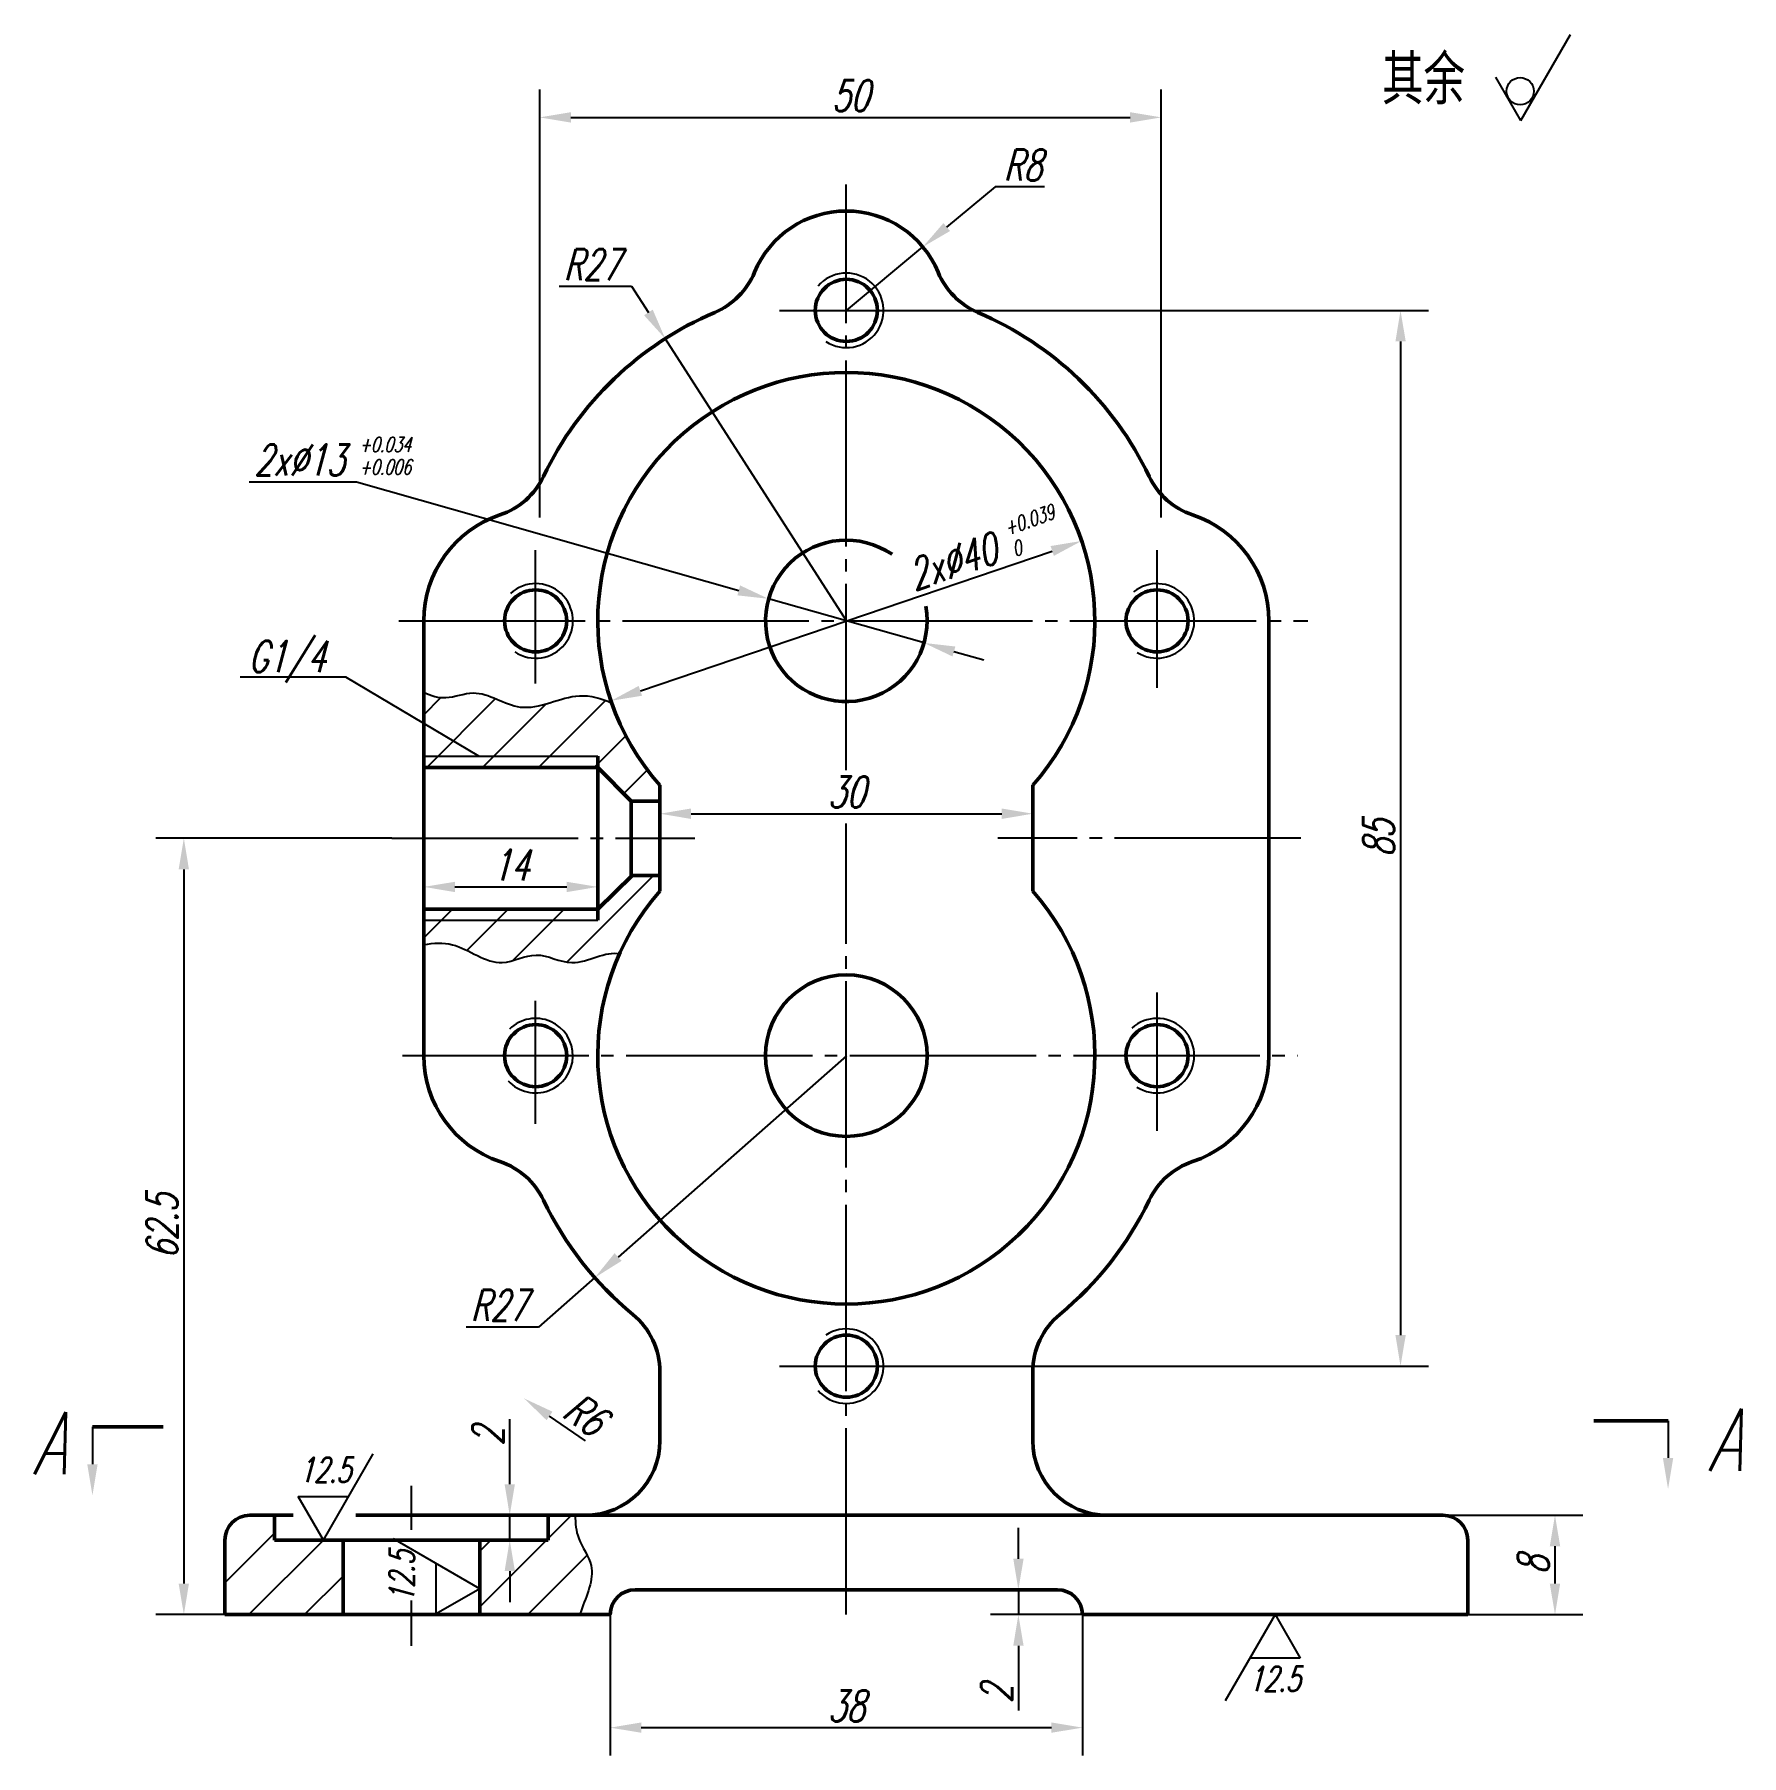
# Model space of a CAD drawing. Header units: millimetres. Extents: x -523 to 2676, y -549 to 1097.
# Drawn here: x 628.4 to 765.8, y 958.7 to 1097.2 of the extents above; entities that cross this region are included whole.
import ezdxf

# ---------------------------------------------------------------- set-up
doc = ezdxf.new("R2010")
doc.units = ezdxf.units.MM
doc.header["$PDMODE"] = 33
doc.header["$PDSIZE"] = 1.5
doc.linetypes.add('myCENTER', pattern=[18, 15, -1, 1, -1])
for name, color, linetype, lineweight in [('中心线', 7, 'myCENTER', 25), ('剖面线', 7, 'Continuous', 25), ('尺寸', 7, 'Continuous', 25), ('标注', 7, 'Continuous', 25), ('标题文字', 7, 'Continuous', 25), ('粗实线', 7, 'Continuous', 50), ('细实线', 7, 'Continuous', 25)]:
    doc.layers.add(name, color=color, linetype=linetype, lineweight=lineweight)
doc.styles.add('上下偏差3.5', font='txt.shx', dxfattribs={"width": 0.7, "oblique": 15, "height": 3.5})
doc.styles.add('字母标注-2.5号', font='txt.shx', dxfattribs={"width": 0.7, "oblique": 15, "height": 2.5})
doc.styles.add('尺寸文字1-2.5号', font='txt.shx', dxfattribs={"width": 0.7, "oblique": 15, "height": 2.5})
doc.styles.add('标题汉字2-3.5号', font='SimSun.ttf', dxfattribs={"width": 0.7, "height": 3.5})
doc.dimstyles.new('ISO-25', dxfattribs={"dimtxt": 3.5, "dimasz": 2.5, "dimexe": 2.25, "dimexo": 0, "dimgap": 0.5, "dimtad": 1, "dimdsep": 46, "dimtxsty": '尺寸文字1-2.5号', "dimcen": 2.5, "dimadec": 0, "dimazin": 0, "dimtfac": 1, "dimtmove": 0, "dimatfit": 2, "dimfxl": 0, "dimarcsym": 0})
doc.dimstyles.new('水平标注25', dxfattribs={"dimtxt": 2.5, "dimasz": 2.5, "dimexe": 2, "dimexo": 0, "dimgap": 0.5, "dimtad": 1, "dimtih": 1, "dimtoh": 1, "dimdec": 0, "dimzin": 0, "dimdsep": 46, "dimtxsty": '尺寸文字1-2.5号', "dimcen": 0, "dimadec": 0, "dimazin": 0, "dimtfac": 1, "dimtdec": 0, "dimtmove": 1, "dimatfit": 2, "dimfxl": 0, "dimtolj": 1, "dimtzin": 0, "dimarcsym": 0})
pattern_1 = [(45, (-635.3552, 896.8836), (-2.245064, 2.245064), [])]

msp = doc.modelspace()

# ---------------------------------------------------------------- texts
at = {"layer": '尺寸', "attachment_point": 1}
for s, insert, char_height, width, style in [('G1/4', (645.606, 1048.418), 2.5, 9.04317, '字母标注-2.5号'), ('A', (628.236, 986.328), 5, 11.45431, '字母标注-2.5号'), ('A', (763.063, 986.597), 5, 11.45431, '字母标注-2.5号'), ('12.5', (649.672, 982.692), 2, 7.44072, '尺寸文字1-2.5号'), ('12.5', (726.068, 965.86), 2, 7.44072, '尺寸文字1-2.5号')]:
    msp.add_mtext(s, dxfattribs=dict(at, insert=insert, char_height=char_height, width=width, style=style))
at = {"layer": '尺寸', "insert": (656.949, 970.996), "char_height": 2.5, "width": 7.44072, "attachment_point": 1, "rotation": 90, "style": '尺寸文字1-2.5号'}
msp.add_mtext('{\\H0.8x;12.5}', dxfattribs=at)
at = {"layer": '标注', "char_height": 1.2, "width": 9.84343, "attachment_point": 1, "style": '上下偏差3.5'}
for s, insert in [('+0.034', (654.524, 1064.834)), ('+0.006', (654.524, 1063.026))]:
    msp.add_mtext(s, dxfattribs=dict(at, insert=insert))
at = {"layer": '标注', "width": 9.84343, "attachment_point": 1, "rotation": 20, "style": '上下偏差3.5'}
for s, insert, char_height in [('{\\H0.8x;+0.039}', (706.268, 1058.01), 1.5), ('0', (706.886, 1056.311), 1.2)]:
    msp.add_mtext(s, dxfattribs=dict(at, insert=insert, char_height=char_height))
at = {"layer": '标题文字', "style": '标题汉字2-3.5号', "width": 0.7}
msp.add_text('其余', height=3.5, dxfattribs=at).set_placement((736.818, 1091.995))

# ---------------------------------------------------------------- blocks, each defined once
blk = doc.blocks.new('*D446')
at = {"layer": 'Defpoints', "color": 0}
for p in [(657.14, 1032.53), (640.41, 970.03), (643.72, 970.03)]:
    blk.add_point(p, dxfattribs=at)
at = {"layer": '尺寸', "color": 0, "lineweight": -2}
for p, q in [((657.14, 1032.53), (638.16, 1032.53)), ((640.41, 1030.03), (640.41, 972.53)), ((643.72, 970.03), (638.16, 970.03))]:
    blk.add_line(p, q, dxfattribs=at)
at = {"layer": '尺寸', "color": 0}
for points in [[(639.99, 1030.03), (640.82, 1030.03), (640.41, 1032.53)], [(639.99, 972.53), (640.82, 972.53), (640.41, 970.03)]]:
    blk.add_solid(points, dxfattribs=at)
at = {"layer": '尺寸', "color": 0, "insert": (638.66, 1001.28), "char_height": 2.5, "attachment_point": 5, "rotation": 90, "style": '尺寸文字1-2.5号'}
blk.add_mtext('62.5', dxfattribs=at)
blk = doc.blocks.new('*D445')
at = {"layer": 'Defpoints', "color": 0}
for p in [(719.05, 1090.57), (669.05, 1058.35), (719.05, 1058.35)]:
    blk.add_point(p, dxfattribs=at)
at = {"layer": '尺寸', "color": 0, "lineweight": -2}
for p, q in [((669.05, 1058.35), (669.05, 1092.82)), ((719.05, 1058.35), (719.05, 1092.82)), ((671.55, 1090.57), (716.55, 1090.57))]:
    blk.add_line(p, q, dxfattribs=at)
at = {"layer": '尺寸', "color": 0}
for points in [[(671.55, 1090.99), (671.55, 1090.15), (669.05, 1090.57)], [(716.55, 1090.99), (716.55, 1090.15), (719.05, 1090.57)]]:
    blk.add_solid(points, dxfattribs=at)
at = {"layer": '尺寸', "color": 0, "insert": (694.05, 1092.32), "char_height": 2.5, "attachment_point": 5, "style": '尺寸文字1-2.5号'}
blk.add_mtext('50', dxfattribs=at)
blk = doc.blocks.new('*D447')
at = {"layer": 'Defpoints', "color": 0}
for p in [(699.87, 1080.14), (693.72, 1075.03)]:
    blk.add_point(p, dxfattribs=at)
at = {"layer": '尺寸', "color": 0, "lineweight": -2}
for p, q in [((705.69, 1084.98), (701.79, 1081.74)), ((709.67, 1084.98), (705.69, 1084.98)), ((693.72, 1075.03), (699.87, 1080.14))]:
    blk.add_line(p, q, dxfattribs=at)
at = {"layer": '尺寸', "color": 0}
blk.add_solid([(701.53, 1082.06), (702.06, 1081.42), (699.87, 1080.14)], dxfattribs=at)
at = {"layer": '尺寸', "color": 0, "insert": (707.93, 1086.73), "char_height": 2.5, "attachment_point": 5, "style": '尺寸文字1-2.5号'}
blk.add_mtext('\\A1;R8', dxfattribs=at)
blk = doc.blocks.new('*D448')
at = {"layer": 'Defpoints', "color": 0}
for p in [(699.95, 1075.03), (699.95, 990.03), (738.31, 990.03)]:
    blk.add_point(p, dxfattribs=at)
at = {"layer": '尺寸', "color": 0, "lineweight": -2}
for p, q in [((699.95, 1075.03), (740.56, 1075.03)), ((738.31, 1072.53), (738.31, 992.53)), ((699.95, 990.03), (740.56, 990.03))]:
    blk.add_line(p, q, dxfattribs=at)
at = {"layer": '尺寸', "color": 0}
for points in [[(737.9, 1072.53), (738.73, 1072.53), (738.31, 1075.03)], [(737.9, 992.53), (738.73, 992.53), (738.31, 990.03)]]:
    blk.add_solid(points, dxfattribs=at)
at = {"layer": '尺寸', "color": 0, "insert": (736.56, 1032.53), "char_height": 2.5, "attachment_point": 5, "rotation": 90, "style": '尺寸文字1-2.5号'}
blk.add_mtext('85', dxfattribs=at)
blk = doc.blocks.new('*D449')
at = {"layer": 'Defpoints', "color": 0}
for p in [(687.46, 1051.81), (699.97, 1048.26)]:
    blk.add_point(p, dxfattribs=at)
at = {"layer": '尺寸', "color": 0, "lineweight": -2}
for p, q in [((645.66, 1061.24), (654.3, 1061.24)), ((654.3, 1061.24), (685.06, 1052.49)), ((699.97, 1048.26), (687.46, 1051.81)), ((702.37, 1047.57), (704.78, 1046.89))]:
    blk.add_line(p, q, dxfattribs=at)
at = {"layer": '尺寸', "color": 0}
for points in [[(685.17, 1052.89), (684.95, 1052.09), (687.46, 1051.81)], [(702.49, 1047.97), (702.26, 1047.17), (699.97, 1048.26)]]:
    blk.add_solid(points, dxfattribs=at)
at = {"layer": '尺寸', "color": 0, "insert": (649.73, 1062.99), "char_height": 2.5, "attachment_point": 5, "style": '尺寸文字1-2.5号'}
blk.add_mtext('\\A1;2x%%C13', dxfattribs=at)
blk = doc.blocks.new('*D450')
at = {"layer": 'Defpoints', "color": 0}
for p in [(712.65, 1056.47), (674.78, 1043.6)]:
    blk.add_point(p, dxfattribs=at)
at = {"layer": '尺寸', "color": 0, "lineweight": -2}
blk.add_line((677.15, 1044.4), (710.29, 1055.66), dxfattribs=at)
at = {"layer": '尺寸', "color": 0}
for points in [[(710.15, 1056.06), (710.42, 1055.27), (712.65, 1056.47)], [(677.01, 1044.8), (677.28, 1044.01), (674.78, 1043.6)]]:
    blk.add_solid(points, dxfattribs=at)
at = {"layer": '尺寸', "color": 0, "insert": (702.26, 1054.79), "char_height": 2.5, "attachment_point": 5, "rotation": 18.7713, "style": '尺寸文字1-2.5号'}
blk.add_mtext('2x%%C40', dxfattribs=at)
blk = doc.blocks.new('*D451')
at = {"layer": 'Defpoints', "color": 0}
for p in [(739.72, 978.03), (743.72, 970.03), (750.74, 970.03)]:
    blk.add_point(p, dxfattribs=at)
at = {"layer": '尺寸', "color": 0, "lineweight": -2}
for p, q in [((739.72, 978.03), (752.99, 978.03)), ((750.74, 975.53), (750.74, 972.53)), ((743.72, 970.03), (752.99, 970.03))]:
    blk.add_line(p, q, dxfattribs=at)
at = {"layer": '尺寸', "color": 0}
for points in [[(750.32, 975.53), (751.16, 975.53), (750.74, 978.03)], [(750.32, 972.53), (751.16, 972.53), (750.74, 970.03)]]:
    blk.add_solid(points, dxfattribs=at)
at = {"layer": '尺寸', "color": 0, "insert": (748.99, 974.03), "char_height": 2.5, "attachment_point": 5, "rotation": 90, "style": '尺寸文字1-2.5号'}
blk.add_mtext('8', dxfattribs=at)
blk = doc.blocks.new('*D452')
at = {"layer": 'Defpoints', "color": 0}
for p in [(710.72, 972.03), (707.56, 970.03), (712.72, 970.03)]:
    blk.add_point(p, dxfattribs=at)
at = {"layer": '尺寸', "color": 0, "lineweight": -2}
for p, q in [((707.56, 974.53), (707.56, 977.03)), ((710.72, 972.03), (705.31, 972.03)), ((707.56, 972.03), (707.56, 970.03)), ((712.72, 970.03), (705.31, 970.03)), ((707.56, 967.53), (707.56, 962.31))]:
    blk.add_line(p, q, dxfattribs=at)
at = {"layer": '尺寸', "color": 0}
for points in [[(707.15, 974.53), (707.98, 974.53), (707.56, 972.03)], [(707.15, 967.53), (707.98, 967.53), (707.56, 970.03)]]:
    blk.add_solid(points, dxfattribs=at)
at = {"layer": '尺寸', "color": 0, "insert": (705.81, 963.67), "char_height": 2.5, "attachment_point": 5, "rotation": 90, "style": '尺寸文字1-2.5号'}
blk.add_mtext('2', dxfattribs=at)
blk = doc.blocks.new('*D453')
at = {"layer": 'Defpoints', "color": 0}
for p in [(666.63, 978.03), (669.72, 978.03), (669.6, 976.03)]:
    blk.add_point(p, dxfattribs=at)
at = {"layer": '尺寸', "color": 0, "lineweight": -2}
for p, q in [((666.63, 980.53), (666.63, 985.76)), ((669.72, 978.03), (664.38, 978.03)), ((666.63, 976.03), (666.63, 978.03)), ((669.6, 976.03), (664.38, 976.03)), ((666.63, 973.53), (666.63, 971.03))]:
    blk.add_line(p, q, dxfattribs=at)
at = {"layer": '尺寸', "color": 0}
for points in [[(666.22, 980.53), (667.05, 980.53), (666.63, 978.03)], [(666.22, 973.53), (667.05, 973.53), (666.63, 976.03)]]:
    blk.add_solid(points, dxfattribs=at)
at = {"layer": '尺寸', "color": 0, "insert": (664.88, 984.4), "char_height": 2.5, "attachment_point": 5, "rotation": 90, "style": '尺寸文字1-2.5号'}
blk.add_mtext('2', dxfattribs=at)
blk = doc.blocks.new('*D454')
at = {"layer": 'Defpoints', "color": 0}
for p in [(674.72, 970.03), (712.72, 970.03), (712.72, 960.93)]:
    blk.add_point(p, dxfattribs=at)
at = {"layer": '尺寸', "color": 0, "lineweight": -2}
for p, q in [((674.72, 970.03), (674.72, 958.68)), ((712.72, 970.03), (712.72, 958.68)), ((677.22, 960.93), (710.22, 960.93))]:
    blk.add_line(p, q, dxfattribs=at)
at = {"layer": '尺寸', "color": 0}
for points in [[(677.22, 961.35), (677.22, 960.52), (674.72, 960.93)], [(710.22, 961.35), (710.22, 960.52), (712.72, 960.93)]]:
    blk.add_solid(points, dxfattribs=at)
at = {"layer": '尺寸', "color": 0, "insert": (693.72, 962.68), "char_height": 2.5, "attachment_point": 5, "style": '尺寸文字1-2.5号'}
blk.add_mtext('38', dxfattribs=at)
blk = doc.blocks.new('*D455')
at = {"layer": 'Defpoints', "color": 0}
for p in [(693.72, 1015.03), (673.48, 997.16)]:
    blk.add_point(p, dxfattribs=at)
at = {"layer": '尺寸', "color": 0, "lineweight": -2}
for p, q in [((693.72, 1015.03), (675.35, 998.82)), ((673.48, 997.16), (668.95, 993.17)), ((668.95, 993.17), (663.12, 993.17))]:
    blk.add_line(p, q, dxfattribs=at)
at = {"layer": '尺寸', "color": 0}
blk.add_solid([(675.07, 999.13), (675.63, 998.51), (673.48, 997.16)], dxfattribs=at)
at = {"layer": '尺寸', "color": 0, "insert": (665.79, 994.92), "char_height": 2.5, "attachment_point": 5, "style": '尺寸文字1-2.5号'}
blk.add_mtext('R27', dxfattribs=at)
blk = doc.blocks.new('*D456')
at = {"layer": 'Defpoints', "color": 0}
for p in [(667.78, 987.44), (672.72, 984.03)]:
    blk.add_point(p, dxfattribs=at)
at = {"layer": '尺寸', "color": 0, "lineweight": -2}
blk.add_line((672.72, 984.03), (669.84, 986.02), dxfattribs=at)
at = {"layer": '尺寸', "color": 0}
blk.add_solid([(670.07, 986.37), (669.6, 985.68), (667.78, 987.44)], dxfattribs=at)
at = {"layer": '尺寸', "color": 0, "insert": (672.71, 986.16), "char_height": 2.5, "attachment_point": 5, "rotation": 325.3446, "style": '尺寸文字1-2.5号'}
blk.add_mtext('R6', dxfattribs=at)
blk = doc.blocks.new('*D457')
at = {"layer": 'Defpoints', "color": 0}
for p in [(679.14, 1072.76), (693.72, 1050.03)]:
    blk.add_point(p, dxfattribs=at)
at = {"layer": '尺寸', "color": 0, "lineweight": -2}
for p, q in [((670.6, 1076.97), (676.44, 1076.97)), ((676.44, 1076.97), (677.79, 1074.86)), ((693.72, 1050.03), (679.14, 1072.76))]:
    blk.add_line(p, q, dxfattribs=at)
at = {"layer": '尺寸', "color": 0}
blk.add_solid([(678.14, 1075.09), (677.44, 1074.64), (679.14, 1072.76)], dxfattribs=at)
at = {"layer": '尺寸', "color": 0, "insert": (673.27, 1078.72), "char_height": 2.5, "attachment_point": 5, "style": '尺寸文字1-2.5号'}
blk.add_mtext('\\A1;R27', dxfattribs=at)
blk = doc.blocks.new('*D458')
at = {"layer": 'Defpoints', "color": 0}
for p in [(708.72, 1034.51), (678.72, 1032.53), (708.72, 1032.53)]:
    blk.add_point(p, dxfattribs=at)
at = {"layer": '尺寸', "color": 0, "lineweight": -2}
for p, q in [((678.72, 1032.53), (678.72, 1036.76)), ((708.72, 1032.53), (708.72, 1036.76)), ((681.22, 1034.51), (706.22, 1034.51))]:
    blk.add_line(p, q, dxfattribs=at)
at = {"layer": '尺寸', "color": 0}
for points in [[(681.22, 1034.93), (681.22, 1034.09), (678.72, 1034.51)], [(706.22, 1034.93), (706.22, 1034.09), (708.72, 1034.51)]]:
    blk.add_solid(points, dxfattribs=at)
at = {"layer": '尺寸', "color": 0, "insert": (693.72, 1036.26), "char_height": 2.5, "attachment_point": 5, "style": '尺寸文字1-2.5号'}
blk.add_mtext('30', dxfattribs=at)
blk = doc.blocks.new('*D459')
at = {"layer": 'Defpoints', "color": 0}
for p in [(673.72, 1028.62), (659.72, 1026.83), (673.72, 1026.83)]:
    blk.add_point(p, dxfattribs=at)
at = {"layer": '尺寸', "color": 0, "lineweight": -2}
for p, q in [((659.72, 1026.83), (659.72, 1030.87)), ((673.72, 1026.83), (673.72, 1030.87)), ((662.22, 1028.62), (671.22, 1028.62))]:
    blk.add_line(p, q, dxfattribs=at)
at = {"layer": '尺寸', "color": 0}
for points in [[(662.22, 1029.03), (662.22, 1028.2), (659.72, 1028.62)], [(671.22, 1029.03), (671.22, 1028.2), (673.72, 1028.62)]]:
    blk.add_solid(points, dxfattribs=at)
at = {"layer": '尺寸', "color": 0, "insert": (666.72, 1030.37), "char_height": 2.5, "attachment_point": 5, "style": '尺寸文字1-2.5号'}
blk.add_mtext('14', dxfattribs=at)

# ---------------------------------------------------------------- dimensions: what is measured, and where the dimension line sits
at = {"layer": '尺寸'}
for base, p1, p2, picture, middle in [((719.045, 1090.569), (669.045, 1058.348), (719.045, 1058.348), '*D445', (694.045, 1092.319)), ((708.716, 1034.511), (678.716, 1032.533), (708.716, 1032.533), '*D458', (693.716, 1036.261)), ((673.716, 1028.618), (659.716, 1026.833), (673.716, 1026.833), '*D459', (666.716, 1030.368)), ((712.716, 960.932), (674.716, 970.033), (712.716, 970.033), '*D454', (693.716, 962.682))]:
    dim = msp.add_linear_dim(base=base, p1=p1, p2=p2, dimstyle='ISO-25', dxfattribs=at)
    dim.commit()
    dim.dimension.update_dxf_attribs({"geometry": picture, "text_midpoint": middle})
for center, mpoint, dimstyle, picture, middle in [((693.716, 1075.033), (699.87, 1080.145), '水平标注25', '*D447', (705.693, 1084.983)), ((672.716, 984.033), (667.781, 987.445), 'ISO-25', '*D456', (671.715, 984.725))]:
    dim = msp.add_radius_dim(center=center, mpoint=mpoint, dimstyle=dimstyle, dxfattribs=at)
    dim.commit()
    dim.dimension.update_dxf_attribs({"geometry": picture, "text_midpoint": middle, "dimtype": 164})
dim = msp.add_radius_dim(center=(693.716, 1050.033), mpoint=(679.136, 1072.758), dimstyle='水平标注25', dxfattribs=at)
dim.commit()
dim.dimension.update_dxf_attribs({"geometry": '*D457', "text_midpoint": (673.268, 1078.716)})
for base, p1, p2, picture, middle in [((738.314, 990.033), (699.954, 1075.033), (699.954, 990.033), '*D448', (736.564, 1032.533)), ((666.634, 978.033), (669.599, 976.033), (669.716, 978.033), '*D453', (664.884, 984.395)), ((707.562, 970.033), (710.716, 972.033), (712.716, 970.033), '*D452', (705.812, 963.671)), ((750.739, 970.033), (739.716, 978.033), (743.716, 970.033), '*D451', (748.989, 974.033))]:
    dim = msp.add_linear_dim(base=base, p1=p1, p2=p2, angle=90, dimstyle='ISO-25', dxfattribs=at)
    dim.commit()
    dim.dimension.update_dxf_attribs({"geometry": picture, "text_midpoint": middle})
dim = msp.add_diameter_dim_2p(p1=(699.969, 1048.256), p2=(687.464, 1051.81), text='2x%%C13', dimstyle='水平标注25', dxfattribs=at)
dim.commit()
dim.dimension.update_dxf_attribs({"geometry": '*D449', "text_midpoint": (654.297, 1061.24), "dimtype": 163})
dim = msp.add_diameter_dim_2p(p1=(674.78, 1043.597), p2=(712.652, 1056.469), text='2x%%C40', dimstyle='ISO-25', override={"dimtol": 1, "dimtp": 0.039, "dimtdec": 3}, dxfattribs=at)
dim.commit()
dim.dimension.update_dxf_attribs({"geometry": '*D450', "text_midpoint": (702.827, 1053.13), "dimtype": 163})
dim = msp.add_linear_dim(base=(640.407, 970.033), p1=(657.139, 1032.533), p2=(643.716, 970.033), angle=90, dimstyle='ISO-25', dxfattribs=at)
dim.commit()
dim.dimension.update_dxf_attribs({"geometry": '*D446', "text_midpoint": (640.407, 1001.283), "dimtype": 160})
dim = msp.add_radius_dim(center=(693.716, 1015.033), mpoint=(673.475, 997.164), dimstyle='ISO-25', override={"dimtih": 1, "dimtoh": 1, "dimatfit": 2}, dxfattribs=at)
dim.commit()
dim.dimension.update_dxf_attribs({"geometry": '*D455', "text_midpoint": (665.785, 993.171), "dimtype": 164})

# ---------------------------------------------------------------- hatches: boundary and pattern name
at = {"layer": '剖面线'}
h = msp.add_hatch(dxfattribs=at)
h.set_pattern_fill('ANSI31', color=256, style=0)
h.set_pattern_definition(pattern_1)
edge = h.paths.add_edge_path()
edge.add_spline(control_points=[(674.84, 1043.423), (673.988, 1043.806), (671.596, 1044.501), (667.704, 1042.057), (664.289, 1044.811), (661.581, 1043.613), (660.296, 1044.007), (659.716, 1044.284)], knot_values=[1.6158403, 1.6158403, 1.6158403, 1.6158403, 4.3509265, 9.2051978, 13.1562341, 15.383671, 17.2673785, 17.2673785, 17.2673785, 17.2673785], degree=3, periodic=0)
edge.add_line((659.716, 1044.284), (659.716, 1039.133))
edge.add_line((659.716, 1039.133), (673.716, 1039.133))
edge.add_line((673.716, 1039.133), (673.716, 1038.233))
edge.add_line((673.716, 1038.233), (676.416, 1035.533))
edge.add_line((676.416, 1035.533), (678.716, 1035.533))
edge.add_line((678.716, 1035.533), (678.716, 1036.804))
edge.add_arc((693.716, 1050.033), 20, 199.29792, 221.40962, ccw=False)
h.paths.add_polyline_path([(673.716, 1039.133), (659.716, 1039.133), (659.716, 1038.233), (673.716, 1038.233)], flags=17)
h.paths.add_polyline_path([(673.716, 1026.833), (659.716, 1026.833), (659.716, 1025.933), (673.716, 1025.933)], flags=17)
edge = h.paths.add_edge_path()
edge.add_line((678.716, 1028.262), (678.716, 1029.533))
edge.add_line((678.716, 1029.533), (676.482, 1029.533))
edge.add_line((676.482, 1029.533), (673.716, 1026.833))
edge.add_line((673.716, 1026.833), (673.716, 1025.933))
edge.add_line((673.716, 1025.933), (659.716, 1025.933))
edge.add_line((659.716, 1025.933), (659.716, 1023.957))
edge.add_spline(control_points=[(659.716, 1023.957), (660.499, 1024.116), (662.669, 1024.245), (665.514, 1021.719), (668.832, 1023.713), (671.861, 1021.746), (674.404, 1023.528), (675.468, 1023.219)], knot_values=[2.0748474, 2.0748474, 2.0748474, 2.0748474, 4.4317112, 8.6930437, 11.4843672, 14.4236618, 18.3086413, 18.3086413, 18.3086413, 18.3086413], degree=3, periodic=0)
edge.add_arc((693.716, 1015.033), 20, 138.59038, 155.84016, ccw=False)
h = msp.add_hatch(dxfattribs=at)
h.set_pattern_fill('ANSI31', color=256, style=0)
h.set_pattern_definition(pattern_1)
h.paths.add_polyline_path([(647.716, 976.033), (647.716, 978.033), (645.716, 978.033, 0.4142136), (643.716, 976.033), (643.716, 970.033), (653.216, 970.033), (653.216, 976.033)])
edge = h.paths.add_edge_path()
edge.add_spline(control_points=[(672.28, 970.033), (672.312, 970.137), (672.742, 971.465), (673.849, 973.645), (672.035, 975.975), (671.894, 977.39), (671.912, 978.033)], knot_values=[1.8579328, 1.8579328, 1.8579328, 1.8579328, 2.1751124, 5.8990735, 8.2972884, 10.2104641, 10.2104641, 10.2104641, 10.2104641], degree=3, periodic=0)
edge.add_line((671.912, 978.033), (669.716, 978.033))
edge.add_line((669.716, 978.033), (669.716, 976.033))
edge.add_line((669.716, 976.033), (664.216, 976.033))
edge.add_line((664.216, 976.033), (664.216, 970.033))
edge.add_line((664.216, 970.033), (672.28, 970.033))

# ---------------------------------------------------------------- linework, layer by layer
at = {"layer": '中心线'}
for p, q in [((693.716, 1038.011), (693.716, 1085.172)), ((688.329, 1075.033), (699.954, 1075.033)), ((668.716, 1044.986), (668.716, 1055.718)), ((718.716, 1044.654), (718.716, 1055.718)), ((657.706, 1050.033), (730.86, 1050.033)), ((693.716, 970.033), (693.716, 1033.725)), ((657.139, 1032.533), (681.524, 1032.533)), ((730.293, 1032.533), (705.909, 1032.533)), ((718.716, 1008.974), (718.716, 1020.104)), ((668.716, 1009.541), (668.716, 1019.441)), ((657.99, 1015.033), (730.01, 1015.033)), ((688.329, 990.033), (699.954, 990.033)), ((658.716, 976.87), (658.716, 980.405)), ((658.716, 967.523), (658.716, 971.177))]:
    msp.add_line(p, q, dxfattribs=at)
at = {"layer": '尺寸'}
for p, q in [((747.996, 1090.316), (751.999, 1097.25)), ((747.996, 1090.316), (745.975, 1093.816)), ((653.447, 1045.51), (644.928, 1045.51)), ((664.142, 1039.133), (653.447, 1045.51)), ((759.837, 985.643), (759.837, 982.643)), ((633.052, 985.136), (633.052, 982.136)), ((651.639, 976.033), (655.642, 982.967)), ((649.618, 979.533), (653.659, 979.533)), ((651.639, 976.033), (649.618, 979.533)), ((664.216, 972.119), (657.282, 976.123)), ((660.716, 970.099), (660.716, 974.14)), ((664.216, 972.119), (660.716, 970.099)), ((728.216, 970.033), (724.213, 963.099)), ((728.216, 970.033), (730.237, 966.533)), ((730.237, 966.533), (726.196, 966.533))]:
    msp.add_line(p, q, dxfattribs=at)
msp.add_circle((747.939, 1092.677), 1.092, dxfattribs=at)
for points in [[(759.42, 982.643), (760.253, 982.643), (759.837, 980.143)], [(632.635, 982.136), (633.469, 982.136), (633.052, 979.636)]]:
    msp.add_solid(points, dxfattribs=at)
at = {"layer": '粗实线'}
for p, q in [((659.716, 1015.033), (659.716, 1050.033)), ((727.716, 1015.033), (727.716, 1050.033)), ((659.716, 1038.233), (673.716, 1038.233)), ((673.716, 1025.933), (673.716, 1039.133)), ((673.716, 1038.233), (676.416, 1035.533)), ((678.716, 1028.262), (678.716, 1036.804)), ((708.716, 1028.262), (708.716, 1036.804)), ((676.416, 1035.533), (678.716, 1035.533)), ((676.416, 1035.533), (676.416, 1029.469)), ((676.482, 1029.533), (673.716, 1026.833)), ((676.482, 1029.533), (678.716, 1029.533)), ((659.716, 1026.833), (673.716, 1026.833)), ((678.716, 984.033), (678.716, 989.577)), ((708.716, 984.033), (708.716, 989.577)), ((753.861, 985.643), (759.837, 985.643)), ((633.052, 985.136), (638.736, 985.136)), ((645.716, 978.033), (649.195, 978.033)), ((647.716, 976.033), (647.716, 978.033)), ((654.26, 978.033), (714.716, 978.033)), ((669.716, 976.033), (669.716, 978.033)), ((714.716, 978.033), (741.716, 978.033)), ((643.716, 970.033), (643.716, 976.033)), ((647.716, 976.033), (669.716, 976.033)), ((653.216, 970.033), (653.216, 976.033)), ((664.216, 970.033), (664.216, 976.033)), ((743.716, 970.033), (743.716, 976.033)), ((676.716, 972.033), (710.716, 972.033)), ((643.716, 970.033), (674.716, 970.033)), ((674.716, 970.033), (674.716, 970.033)), ((712.716, 970.033), (712.716, 970.033)), ((712.716, 970.033), (743.716, 970.033))]:
    msp.add_line(p, q, dxfattribs=at)
for centre, radius in [((693.716, 1075.033), 2.5), ((668.716, 1050.033), 2.5), ((718.716, 1050.033), 2.5), ((693.716, 1015.033), 6.5), ((668.716, 1015.033), 2.5), ((718.716, 1015.033), 2.5), ((693.716, 990.033), 2.5)]:
    msp.add_circle(centre, radius, dxfattribs=at)
for centre, radius, start, end in [((693.716, 1075.033), 8, 22.51077, 157.48923), ((680.783, 1080.393), 6, 293.07392, 337.48923), ((706.65, 1080.393), 6, 202.51077, 246.92608), ((693.716, 1050.033), 27, 113.07392, 154.47858), ((693.716, 1050.033), 27, 25.52142, 66.92608), ((693.716, 1050.033), 20, 318.59038, 221.40962), ((663.936, 1064.251), 6, 288.58231, 334.47858), ((723.496, 1064.251), 6, 205.52142, 251.41769), ((668.716, 1050.033), 9, 108.58231, 180), ((718.716, 1050.033), 9, 360, 71.41769), ((693.716, 1050.033), 6.5, 55.56057, 10.4023), ((693.716, 1015.033), 20, 138.59038, 41.40962), ((668.716, 1015.033), 9, 180, 251.41769), ((718.716, 1015.033), 9, 288.58231, 0), ((663.936, 1000.815), 6, 25.52142, 71.41769), ((723.496, 1000.815), 6, 108.58231, 154.47858), ((693.716, 1015.033), 27, 205.52142, 230.4788), ((693.716, 1015.033), 27, 309.5212, 334.47858), ((672.716, 989.577), 6, 0, 50.4788), ((714.716, 989.577), 6, 129.5212, 180), ((672.716, 984.033), 6, 270, 0), ((714.716, 984.033), 6, 180, 270), ((645.716, 976.033), 2, 90, 180), ((741.716, 976.033), 2, 0, 90), ((676.716, 970.033), 2, 90, 180), ((710.716, 970.033), 2, 0, 90)]:
    msp.add_arc(centre, radius, start, end, dxfattribs=at)
at = {"layer": '细实线'}
for p, q in [((659.716, 1039.133), (673.716, 1039.133)), ((659.716, 1025.933), (673.716, 1025.933))]:
    msp.add_line(p, q, dxfattribs=at)
for centre, start, end in [((693.716, 1075.033), 236.69155, 139.2584), ((668.716, 1050.033), 236.18678, 132.46426), ((718.716, 1050.033), 238.01341, 128.77747), ((668.716, 1015.033), 222.80914, 134.45066), ((718.716, 1015.033), 237.39158, 132.66437), ((693.716, 990.033), 220.7416, 123.30845)]:
    msp.add_arc(centre, 3, start, end, dxfattribs=at)
for points, knots in [([(659.716, 1044.284), (660.296, 1044.007), (661.581, 1043.613), (664.289, 1044.811), (667.704, 1042.057), (671.596, 1044.501), (673.988, 1043.806), (674.84, 1043.423)], [1.6158403, 1.6158403, 1.6158403, 1.6158403, 3.4995478, 5.7269847, 9.678021, 14.5322923, 17.2673785, 17.2673785, 17.2673785, 17.2673785]), ([(659.716, 1023.957), (660.499, 1024.116), (662.669, 1024.245), (665.514, 1021.719), (668.832, 1023.713), (671.861, 1021.746), (674.404, 1023.528), (675.468, 1023.219)], [2.0748474, 2.0748474, 2.0748474, 2.0748474, 4.4317112, 8.6930437, 11.4843672, 14.4236618, 18.3086413, 18.3086413, 18.3086413, 18.3086413]), ([(671.912, 978.033), (671.894, 977.39), (672.035, 975.975), (673.849, 973.645), (672.742, 971.465), (672.312, 970.137), (672.28, 970.033)], [1.8579328, 1.8579328, 1.8579328, 1.8579328, 3.7711086, 6.1693234, 9.8932845, 10.2104641, 10.2104641, 10.2104641, 10.2104641])]:
    msp.add_open_spline(points, degree=3, knots=knots, dxfattribs=at)

msp.set_redraw_order([(e.dxf.handle, doc.entitydb.next_handle()) for e in msp.query("TEXT MTEXT ATTDEF DIMENSION ARC_DIMENSION")])  # texts and dimensions are drawn at this point

doc.saveas('drawing.dxf')
